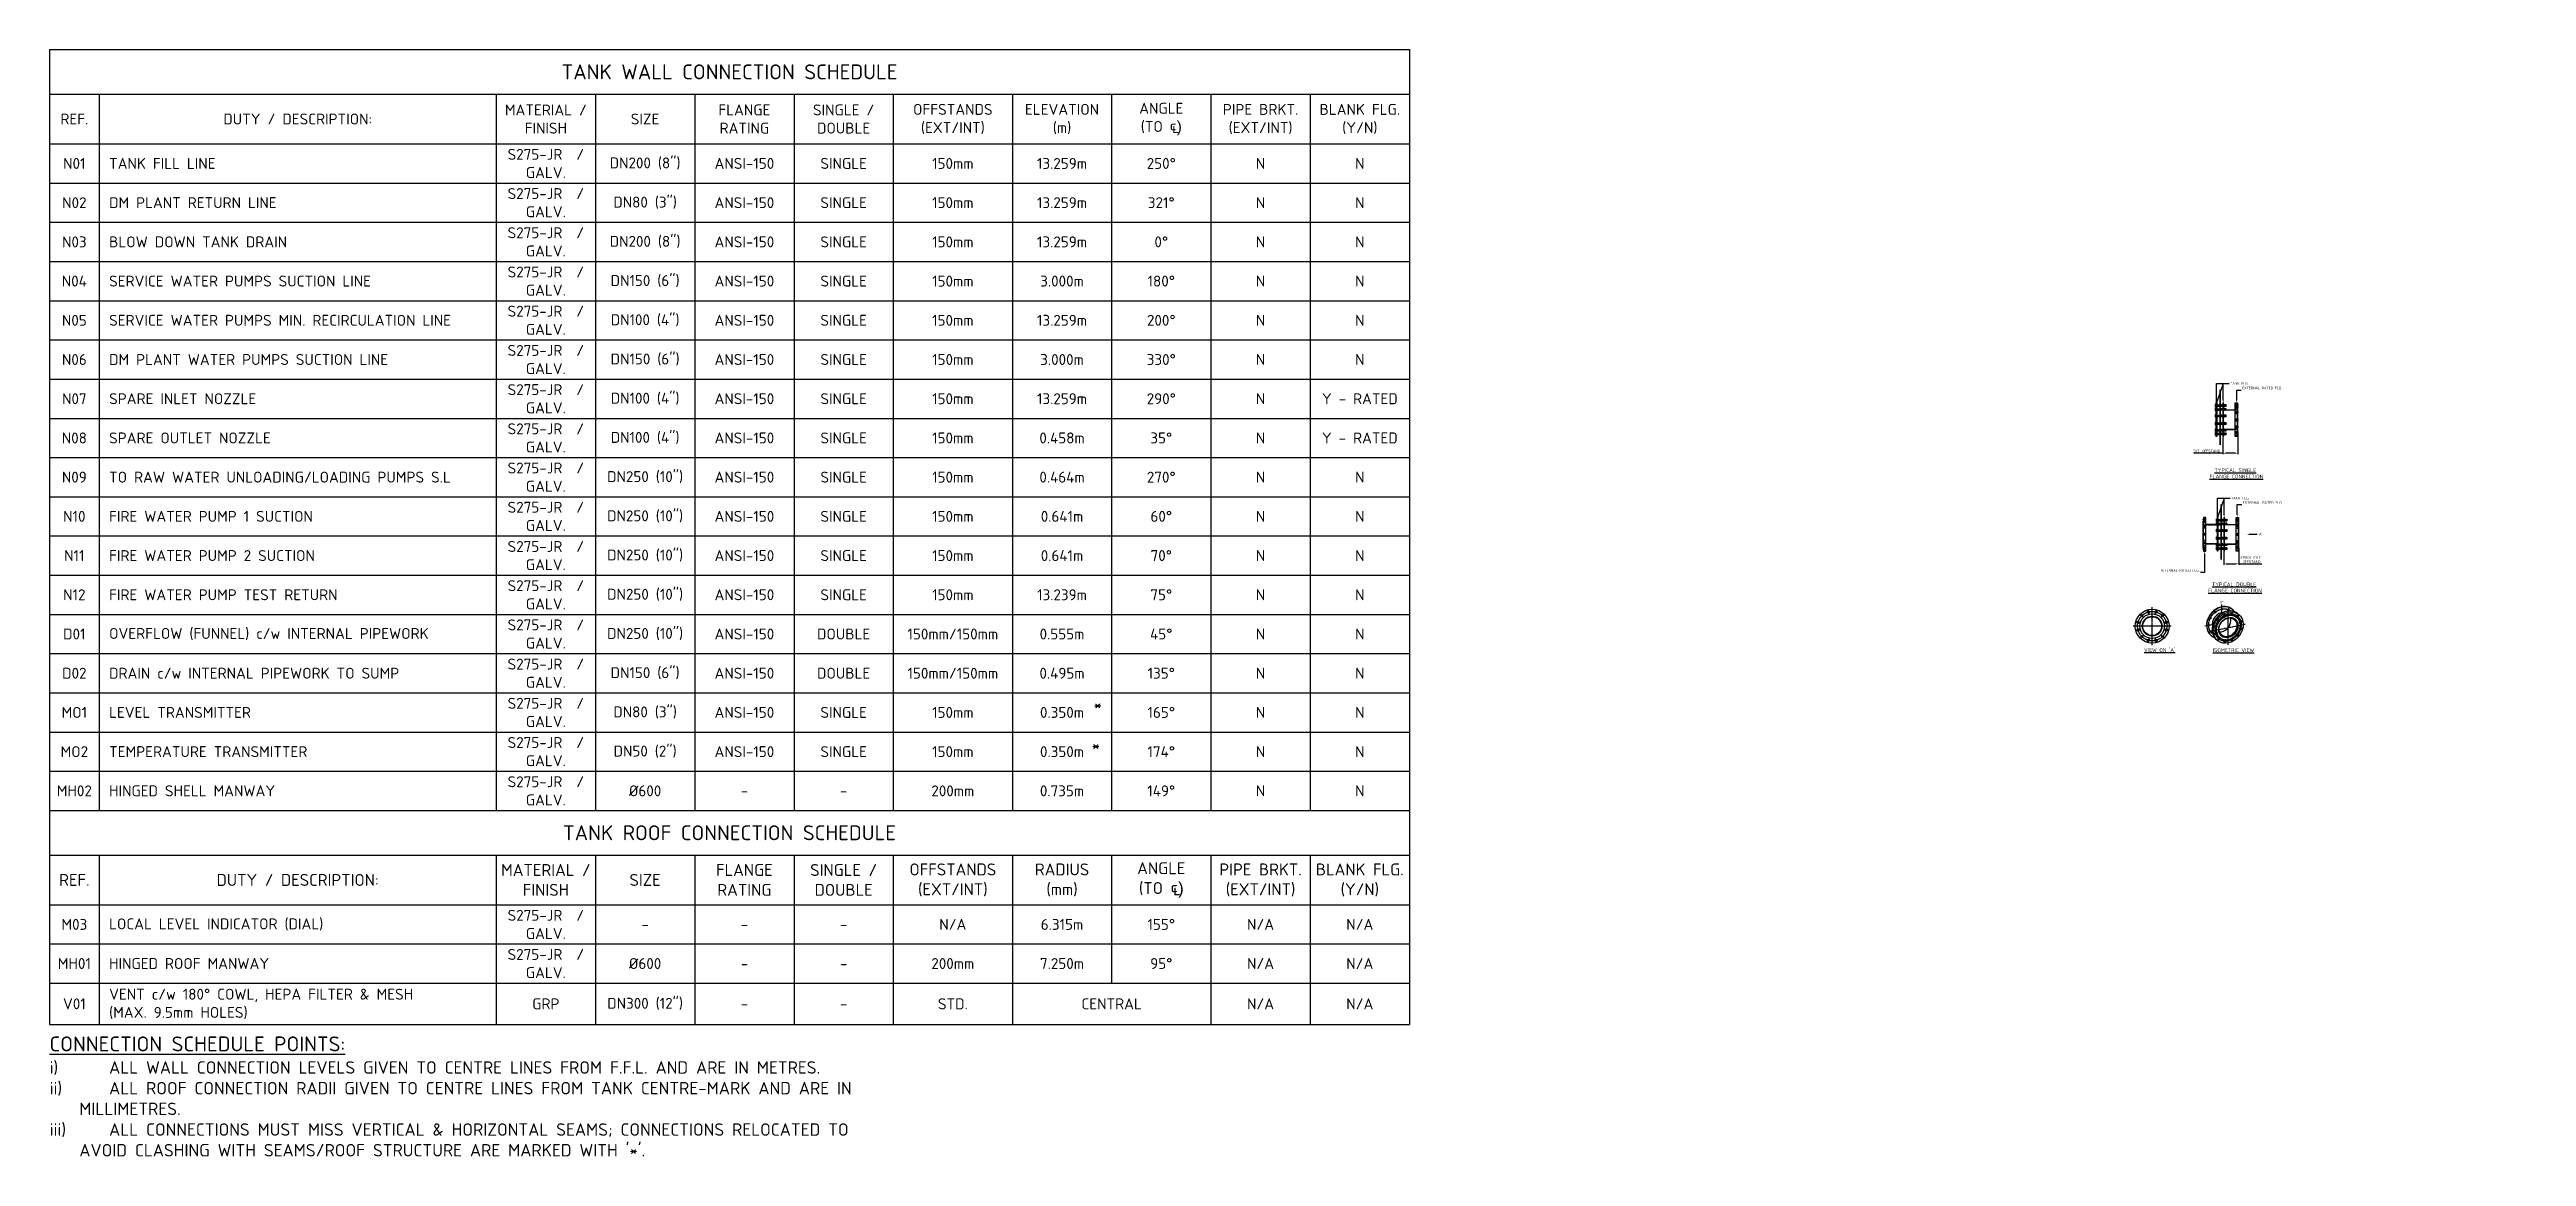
# Model space of a CAD drawing. Header units: millimetres. Extents: x -272986 to 200319, y -34579 to 49604.
# Drawn here: x -39524 to -14571, y -34579 to -23428 of the extents above; entities that cross this region are included whole.
import ezdxf
from ezdxf import colors
from ezdxf.entities.mleader import LeaderData, LeaderLine
from ezdxf.math import Vec2, Vec3

# ---------------------------------------------------------------- set-up
doc = ezdxf.new("R2010")
doc.units = ezdxf.units.MM
doc.linetypes.add('CENTER2', pattern=[28.575, 19.05, -3.175, 3.175, -3.175])
doc.linetypes.add('HIDDEN2', pattern=[4.7625, 3.175, -1.5875])
doc.layers.get('Defpoints').update_dxf_attribs({"color": 9})
for name, color, linetype in [('X 0001 M', 7, 'Continuous'), ('X 1001 M', 8, 'HIDDEN2'), ('X 2001 M', 1, 'CENTER2'), ('X 3001 D', 5, 'Continuous'), ('X 4001 T', 7, 'Continuous'), ('X CNTB M', 7, 'Continuous')]:
    doc.layers.add(name, color=color, linetype=linetype)
doc.styles.add('BIT STD. 2.0', font='isocpeur.ttf', dxfattribs={"height": 2})
doc.styles.add('BIT STD. 2.5', font='isocpeur.ttf', dxfattribs={"height": 2.5})
doc.styles.add('BIT STD. 3.0', font='isocpeur.ttf', dxfattribs={"height": 2.5})
doc.dimstyles.new('BIT STD. 2.5', dxfattribs={"dimtxt": 2.5, "dimasz": 2.5, "dimexe": 1, "dimexo": 0.75, "dimgap": 1, "dimtad": 1, "dimdec": 0, "dimdsep": 46, "dimtxsty": 'BIT STD. 2.5', "dimcen": 0, "dimadec": 0, "dimazin": 0, "dimtfac": 1, "dimtdec": 0, "dimtmove": 0, "dimatfit": 3, "dimfxl": 1, "dimtfill": 1, "dimlwd": -1, "dimlwe": -1, "dimarcsym": 0})

msp = doc.modelspace()

# ---------------------------------------------------------------- texts
at = {"char_height": 37.5, "attachment_point": 1, "style": 'BIT STD. 2.5'}
for s, insert in [('\\pi61.03165;{\\LTYPICAL SINGLE\\P\\pi12.28165;FLANGE CONNECTION}', (-17775.5285, -27647.1045)), ('\\pi51.65665;{\\LTYPICAL DOUBLE\\P\\pi12.28165;FLANGE CONNECTION}', (-17790.3557, -28796.7009)), ("\\pi106.03165;{\\LVIEW ON 'A'}", (-18529.9047, -29458.1381)), ('\\pi62.90665;{\\LISOMETRIC VIEW}', (-17795.1525, -29459.9))]:
    msp.add_mtext_dynamic_manual_height_columns(s, width=482.063296, gutter_width=100, heights=[118.5703], dxfattribs=dict(at, insert=insert))
at = {"color": 1, "insert": (-17640.2973, -29006.9614), "char_height": 25, "attachment_point": 8, "style": 'BIT STD. 2.5'}
msp.add_mtext_dynamic_manual_height_columns('0%%D', width=5.966212, gutter_width=100, heights=[0], dxfattribs=at)
at = {"color": 1, "char_height": 124.9995, "width": 75.56788, "attachment_point": 1, "style": 'BIT STD. 2.5'}
for insert in [(-29007.098, -29964.368), (-29025.9564, -30374.2618)]:
    msp.add_mtext('*', dxfattribs=dict(at, insert=insert))
at = {"layer": 'X CNTB M', "color": 7, "insert": (-39524.3079, -33369.8116), "char_height": 150, "attachment_point": 1, "style": 'BIT STD. 3.0'}
msp.add_mtext_dynamic_manual_height_columns("{\\LCONNECTION SCHEDULE POINTS:}\\P\\pi-300,l300;{\\H0.83333x;i)^IALL WALL CONNECTION LEVELS GIVEN TO CENTRE LINES FROM F.F.L. AND ARE IN METRES.\\Pii)^IALL ROOF CONNECTION RADII GIVEN TO CENTRE LINES FROM TANK CENTRE-MARK AND ARE IN MILLIMETRES.\\Piii)^I\\C0;ALL CONNECTIONS MUST MISS VERTICAL & HORIZONTAL SEAMS; CONNECTIONS RELOCATED TO AVOID CLASHING WITH SEAMS/ROOF STRUCTURE ARE MARKED WITH '\\C1;*\\C256;'\\C7;.}", width=8539, gutter_width=450, heights=[0], dxfattribs=at)

# ---------------------------------------------------------------- blocks, each defined once
blk = doc.blocks.new('*T12')
at = {"layer": 'X CNTB M', "color": 0, "linetype": 'ByBlock', "lineweight": -2, "transparency": 16777216}
for p, q in [((0, 0), (13700, 0)), ((0, 0), (0, -7665)), ((13700, 0), (13700, -7665)), ((0, -450), (13700, -450)), ((500, -450), (500, -7665)), ((4500, -450), (4500, -7665)), ((5500, -450), (5500, -7665)), ((6500, -450), (6500, -7665)), ((7500, -450), (7500, -7665)), ((8500, -450), (8500, -7665)), ((9700, -450), (9700, -7665)), ((10700, -450), (10700, -7665)), ((11700, -450), (11700, -7665)), ((12700, -450), (12700, -7665)), ((0, -950), (13700, -950)), ((0, -1345), (13700, -1345)), ((0, -1740), (13700, -1740)), ((0, -2135), (13700, -2135)), ((0, -2530), (13700, -2530)), ((0, -2925), (13700, -2925)), ((0, -3320), (13700, -3320)), ((0, -3715), (13700, -3715)), ((0, -4110), (13700, -4110)), ((0, -4505), (13700, -4505)), ((0, -4900), (13700, -4900)), ((0, -5295), (13700, -5295)), ((0, -5690), (13700, -5690)), ((0, -6085), (13700, -6085)), ((0, -6480), (13700, -6480)), ((0, -6875), (13700, -6875)), ((0, -7270), (13700, -7270)), ((0, -7665), (13700, -7665))]:
    blk.add_line(p, q, dxfattribs=at)
at = {"layer": 'X CNTB M', "transparency": 16777216}
for s, insert, char_height, width, attachment_point, style in [('TANK WALL CONNECTION SCHEDULE', (6850, -225), 150, 13600, 5, 'BIT STD. 3.0'), ('REF.', (250, -700), 110, 400, 5, 'BIT STD. 2.0'), ('DUTY / DESCRIPTION:', (2500, -700), 110, 3900, 5, 'BIT STD. 2.0'), ('MATERIAL / FINISH', (5000, -700), 110, 900, 5, 'BIT STD. 2.0'), ('SIZE', (6000, -700), 110, 900, 5, 'BIT STD. 2.0'), ('FLANGE RATING', (7000, -700), 110, 900, 5, 'BIT STD. 2.0'), ('SINGLE / DOUBLE', (8000, -700), 110, 900, 5, 'BIT STD. 2.0'), ('OFFSTANDS\\P(EXT/INT)', (9100, -700), 110, 1100, 5, 'BIT STD. 2.0'), ('{\\C0;ELEVATION (m)}', (10200, -700), 110, 900, 5, 'BIT STD. 2.0'), ('ANGLE\\P{\\C0;(TO ℄\\fArial|b0|i0|c0|p34;)}', (11200, -700), 110, 900, 5, 'BIT STD. 2.0'), ('PIPE BRKT.\\P(EXT/INT)', (12200, -700), 110, 900, 5, 'BIT STD. 2.0'), ('BLANK FLG.\\P(Y/N)', (13200, -700), 110, 900, 5, 'BIT STD. 2.0'), ('N01', (250, -1147.5), 110, 400, 5, 'BIT STD. 2.0'), ('TANK FILL LINE', (600, -1147.5), 110, 3800, 4, 'BIT STD. 2.0'), ('S275-JR  / GALV.', (5000, -1147.5), 110, 900, 5, 'BIT STD. 2.0'), ('DN200 (8")', (6000, -1147.5), 110, 900, 5, 'BIT STD. 2.0'), ('ANSI-150', (7000, -1147.5), 110, 900, 5, 'BIT STD. 2.0'), ('SINGLE', (8000, -1147.5), 110, 900, 5, 'BIT STD. 2.0'), ('150mm', (9100, -1147.5), 110, 1100, 5, 'BIT STD. 2.0'), ('13.259m', (10200, -1147.5), 110, 896.121, 5, 'BIT STD. 2.0'), ('250%%D', (11200, -1147.5), 110, 896.121, 5, 'BIT STD. 2.0'), ('N', (12200, -1147.5), 110, 900, 5, 'BIT STD. 2.0'), ('N', (13200, -1147.5), 110, 900, 5, 'BIT STD. 2.0'), ('N02', (250, -1542.5), 110, 400, 5, 'BIT STD. 2.0'), ('DM PLANT RETURN LINE', (600, -1542.5), 110, 3800, 4, 'BIT STD. 2.0'), ('S275-JR  / GALV.', (5000, -1542.5), 110, 900, 5, 'BIT STD. 2.0'), ('DN80 (3")', (6000, -1542.5), 110, 900, 5, 'BIT STD. 2.0'), ('ANSI-150', (7000, -1542.5), 110, 900, 5, 'BIT STD. 2.0'), ('SINGLE', (8000, -1542.5), 110, 900, 5, 'BIT STD. 2.0'), ('150mm', (9100, -1542.5), 110, 1100, 5, 'BIT STD. 2.0'), ('13.259m', (10200, -1542.5), 110, 896.121, 5, 'BIT STD. 2.0'), ('321%%D', (11200, -1542.5), 110, 896.121, 5, 'BIT STD. 2.0'), ('N', (12200, -1542.5), 110, 900, 5, 'BIT STD. 2.0'), ('N', (13200, -1542.5), 110, 900, 5, 'BIT STD. 2.0'), ('N03', (250, -1937.5), 110, 400, 5, 'BIT STD. 2.0'), ('BLOW DOWN TANK DRAIN', (600, -1937.5), 110, 3800, 4, 'BIT STD. 2.0'), ('S275-JR  / GALV.', (5000, -1937.5), 110, 900, 5, 'BIT STD. 2.0'), ('DN200 (8")', (6000, -1937.5), 110, 900, 5, 'BIT STD. 2.0'), ('ANSI-150', (7000, -1937.5), 110, 900, 5, 'BIT STD. 2.0'), ('SINGLE', (8000, -1937.5), 110, 900, 5, 'BIT STD. 2.0'), ('150mm', (9100, -1937.5), 110, 1100, 5, 'BIT STD. 2.0'), ('13.259m', (10200, -1937.5), 110, 896.121, 5, 'BIT STD. 2.0'), ('0%%D', (11200, -1937.5), 110, 896.121, 5, 'BIT STD. 2.0'), ('N', (12200, -1937.5), 110, 900, 5, 'BIT STD. 2.0'), ('N', (13200, -1937.5), 110, 900, 5, 'BIT STD. 2.0'), ('S275-JR  / GALV.', (5000, -2332.5), 110, 900, 5, 'BIT STD. 2.0'), ('N04', (250, -2332.5), 110, 400, 5, 'BIT STD. 2.0'), ('SERVICE WATER PUMPS SUCTION LINE', (600, -2332.5), 110, 3800, 4, 'BIT STD. 2.0'), ('DN150 (6")', (6000, -2332.5), 110, 900, 5, 'BIT STD. 2.0'), ('ANSI-150', (7000, -2332.5), 110, 900, 5, 'BIT STD. 2.0'), ('SINGLE', (8000, -2332.5), 110, 900, 5, 'BIT STD. 2.0'), ('150mm', (9100, -2332.5), 110, 1100, 5, 'BIT STD. 2.0'), ('3.000m', (10200, -2332.5), 110, 896.121, 5, 'BIT STD. 2.0'), ('180%%D', (11200, -2332.5), 110, 896.121, 5, 'BIT STD. 2.0'), ('N', (12200, -2332.5), 110, 900, 5, 'BIT STD. 2.0'), ('N', (13200, -2332.5), 110, 900, 5, 'BIT STD. 2.0'), ('N05', (250, -2727.5), 110, 400, 5, 'BIT STD. 2.0'), ('SERVICE WATER PUMPS MIN. RECIRCULATION LINE', (600, -2727.5), 110, 3800, 4, 'BIT STD. 2.0'), ('S275-JR  / GALV.', (5000, -2727.5), 110, 900, 5, 'BIT STD. 2.0'), ('DN100 (4")', (6000, -2727.5), 110, 900, 5, 'BIT STD. 2.0'), ('ANSI-150', (7000, -2727.5), 110, 900, 5, 'BIT STD. 2.0'), ('SINGLE', (8000, -2727.5), 110, 900, 5, 'BIT STD. 2.0'), ('150mm', (9100, -2727.5), 110, 1100, 5, 'BIT STD. 2.0'), ('13.259m', (10200, -2727.5), 110, 896.121, 5, 'BIT STD. 2.0'), ('200%%D', (11200, -2727.5), 110, 896.121, 5, 'BIT STD. 2.0'), ('N', (12200, -2727.5), 110, 900, 5, 'BIT STD. 2.0'), ('N', (13200, -2727.5), 110, 900, 5, 'BIT STD. 2.0'), ('S275-JR  / GALV.', (5000, -3122.5), 110, 900, 5, 'BIT STD. 2.0'), ('N06', (250, -3122.5), 110, 400, 5, 'BIT STD. 2.0'), ('DM PLANT WATER PUMPS SUCTION LINE', (600, -3122.5), 110, 3800, 4, 'BIT STD. 2.0'), ('DN150 (6")', (6000, -3122.5), 110, 900, 5, 'BIT STD. 2.0'), ('ANSI-150', (7000, -3122.5), 110, 900, 5, 'BIT STD. 2.0'), ('SINGLE', (8000, -3122.5), 110, 900, 5, 'BIT STD. 2.0'), ('150mm', (9100, -3122.5), 110, 1100, 5, 'BIT STD. 2.0'), ('3.000m', (10200, -3122.5), 110, 896.121, 5, 'BIT STD. 2.0'), ('330%%D', (11200, -3122.5), 110, 896.121, 5, 'BIT STD. 2.0'), ('N', (12200, -3122.5), 110, 900, 5, 'BIT STD. 2.0'), ('N', (13200, -3122.5), 110, 900, 5, 'BIT STD. 2.0'), ('N07', (250, -3517.5), 110, 400, 5, 'BIT STD. 2.0'), ('SPARE INLET NOZZLE', (600, -3517.5), 110, 3800, 4, 'BIT STD. 2.0'), ('S275-JR  / GALV.', (5000, -3517.5), 110, 900, 5, 'BIT STD. 2.0'), ('DN100 (4")', (6000, -3517.5), 110, 900, 5, 'BIT STD. 2.0'), ('ANSI-150', (7000, -3517.5), 110, 900, 5, 'BIT STD. 2.0'), ('SINGLE', (8000, -3517.5), 110, 900, 5, 'BIT STD. 2.0'), ('150mm', (9100, -3517.5), 110, 1100, 5, 'BIT STD. 2.0'), ('13.259m', (10200, -3517.5), 110, 896.121, 5, 'BIT STD. 2.0'), ('290%%D', (11200, -3517.5), 110, 896.121, 5, 'BIT STD. 2.0'), ('N', (12200, -3517.5), 110, 900, 5, 'BIT STD. 2.0'), ('Y - RATED', (13200, -3517.5), 110, 900, 5, 'BIT STD. 2.0'), ('N08', (250, -3912.5), 110, 400, 5, 'BIT STD. 2.0'), ('SPARE OUTLET NOZZLE', (600, -3912.5), 110, 3800, 4, 'BIT STD. 2.0'), ('S275-JR  / GALV.', (5000, -3912.5), 110, 900, 5, 'BIT STD. 2.0'), ('DN100 (4")', (6000, -3912.5), 110, 900, 5, 'BIT STD. 2.0'), ('ANSI-150', (7000, -3912.5), 110, 900, 5, 'BIT STD. 2.0'), ('SINGLE', (8000, -3912.5), 110, 900, 5, 'BIT STD. 2.0'), ('150mm', (9100, -3912.5), 110, 1100, 5, 'BIT STD. 2.0'), ('0.458m', (10200, -3912.5), 110, 896.121, 5, 'BIT STD. 2.0'), ('35%%D', (11200, -3912.5), 110, 896.121, 5, 'BIT STD. 2.0'), ('N', (12200, -3912.5), 110, 900, 5, 'BIT STD. 2.0'), ('Y - RATED', (13200, -3912.5), 110, 900, 5, 'BIT STD. 2.0'), ('S275-JR  / GALV.', (5000, -4307.5), 110, 900, 5, 'BIT STD. 2.0'), ('DN250 (10")', (6000, -4307.5), 110, 900, 5, 'BIT STD. 2.0'), ('N09', (250, -4307.5), 110, 400, 5, 'BIT STD. 2.0'), ('TO RAW WATER UNLOADING/LOADING PUMPS S.L', (600, -4307.5), 110, 3800, 4, 'BIT STD. 2.0'), ('ANSI-150', (7000, -4307.5), 110, 900, 5, 'BIT STD. 2.0'), ('SINGLE', (8000, -4307.5), 110, 900, 5, 'BIT STD. 2.0'), ('150mm', (9100, -4307.5), 110, 1100, 5, 'BIT STD. 2.0'), ('0.464m', (10200, -4307.5), 110, 896.121, 5, 'BIT STD. 2.0'), ('270%%D', (11200, -4307.5), 110, 896.121, 5, 'BIT STD. 2.0'), ('N', (12200, -4307.5), 110, 900, 5, 'BIT STD. 2.0'), ('N', (13200, -4307.5), 110, 900, 5, 'BIT STD. 2.0'), ('N10', (250, -4702.5), 110, 400, 5, 'BIT STD. 2.0'), ('FIRE WATER PUMP 1 SUCTION', (600, -4702.5), 110, 3800, 4, 'BIT STD. 2.0'), ('S275-JR  / GALV.', (5000, -4702.5), 110, 900, 5, 'BIT STD. 2.0'), ('DN250 (10")', (6000, -4702.5), 110, 900, 5, 'BIT STD. 2.0'), ('ANSI-150', (7000, -4702.5), 110, 900, 5, 'BIT STD. 2.0'), ('SINGLE', (8000, -4702.5), 110, 900, 5, 'BIT STD. 2.0'), ('150mm', (9100, -4702.5), 110, 1100, 5, 'BIT STD. 2.0'), ('0.641m', (10200, -4702.5), 110, 896.121, 5, 'BIT STD. 2.0'), ('60%%D', (11200, -4702.5), 110, 896.121, 5, 'BIT STD. 2.0'), ('N', (12200, -4702.5), 110, 900, 5, 'BIT STD. 2.0'), ('N', (13200, -4702.5), 110, 900, 5, 'BIT STD. 2.0'), ('S275-JR  / GALV.', (5000, -5097.5), 110, 900, 5, 'BIT STD. 2.0'), ('N11', (250, -5097.5), 110, 400, 5, 'BIT STD. 2.0'), ('FIRE WATER PUMP 2 SUCTION', (600, -5097.5), 110, 3800, 4, 'BIT STD. 2.0'), ('DN250 (10")', (6000, -5097.5), 110, 900, 5, 'BIT STD. 2.0'), ('ANSI-150', (7000, -5097.5), 110, 900, 5, 'BIT STD. 2.0'), ('SINGLE', (8000, -5097.5), 110, 900, 5, 'BIT STD. 2.0'), ('150mm', (9100, -5097.5), 110, 1100, 5, 'BIT STD. 2.0'), ('0.641m', (10200, -5097.5), 110, 896.121, 5, 'BIT STD. 2.0'), ('70%%D', (11200, -5097.5), 110, 896.121, 5, 'BIT STD. 2.0'), ('N', (12200, -5097.5), 110, 900, 5, 'BIT STD. 2.0'), ('N', (13200, -5097.5), 110, 900, 5, 'BIT STD. 2.0'), ('N12', (250, -5492.5), 110, 400, 5, 'BIT STD. 2.0'), ('FIRE WATER PUMP TEST RETURN', (600, -5492.5), 110, 3800, 4, 'BIT STD. 2.0'), ('S275-JR  / GALV.', (5000, -5492.5), 110, 900, 5, 'BIT STD. 2.0'), ('DN250 (10")', (6000, -5492.5), 110, 900, 5, 'BIT STD. 2.0'), ('ANSI-150', (7000, -5492.5), 110, 900, 5, 'BIT STD. 2.0'), ('SINGLE', (8000, -5492.5), 110, 900, 5, 'BIT STD. 2.0'), ('150mm', (9100, -5492.5), 110, 1100, 5, 'BIT STD. 2.0'), ('13.239m', (10200, -5492.5), 110, 896.121, 5, 'BIT STD. 2.0'), ('75%%D', (11200, -5492.5), 110, 896.121, 5, 'BIT STD. 2.0'), ('N', (12200, -5492.5), 110, 900, 5, 'BIT STD. 2.0'), ('N', (13200, -5492.5), 110, 900, 5, 'BIT STD. 2.0'), ('D01', (250, -5887.5), 110, 400, 5, 'BIT STD. 2.0'), ('OVERFLOW (FUNNEL) c/w INTERNAL PIPEWORK', (600, -5887.5), 110, 3800, 4, 'BIT STD. 2.0'), ('S275-JR  / GALV.', (5000, -5887.5), 110, 900, 5, 'BIT STD. 2.0'), ('DN250 (10")', (6000, -5887.5), 110, 900, 5, 'BIT STD. 2.0'), ('ANSI-150', (7000, -5887.5), 110, 900, 5, 'BIT STD. 2.0'), ('DOUBLE', (8000, -5887.5), 110, 900, 5, 'BIT STD. 2.0'), ('150mm/150mm', (9100, -5887.5), 110, 1100, 5, 'BIT STD. 2.0'), ('0.555m', (10200, -5887.5), 110, 896.121, 5, 'BIT STD. 2.0'), ('45%%D', (11200, -5887.5), 110, 896.121, 5, 'BIT STD. 2.0'), ('N', (12200, -5887.5), 110, 900, 5, 'BIT STD. 2.0'), ('N', (13200, -5887.5), 110, 900, 5, 'BIT STD. 2.0'), ('D02', (250, -6282.5), 110, 400, 5, 'BIT STD. 2.0'), ('DRAIN c/w INTERNAL PIPEWORK TO SUMP', (600, -6282.5), 110, 3800, 4, 'BIT STD. 2.0'), ('S275-JR  / GALV.', (5000, -6282.5), 110, 900, 5, 'BIT STD. 2.0'), ('DN150 (6")', (6000, -6282.5), 110, 900, 5, 'BIT STD. 2.0'), ('ANSI-150', (7000, -6282.5), 110, 900, 5, 'BIT STD. 2.0'), ('DOUBLE', (8000, -6282.5), 110, 900, 5, 'BIT STD. 2.0'), ('150mm/150mm', (9100, -6282.5), 110, 1100, 5, 'BIT STD. 2.0'), ('0.495m', (10200, -6282.5), 110, 896.121, 5, 'BIT STD. 2.0'), ('135%%D', (11200, -6282.5), 110, 896.121, 5, 'BIT STD. 2.0'), ('N', (12200, -6282.5), 110, 900, 5, 'BIT STD. 2.0'), ('N', (13200, -6282.5), 110, 900, 5, 'BIT STD. 2.0'), ('MO1', (250, -6677.5), 110, 400, 5, 'BIT STD. 2.0'), ('LEVEL TRANSMITTER', (600, -6677.5), 110, 3800, 4, 'BIT STD. 2.0'), ('S275-JR  / GALV.', (5000, -6677.5), 110, 900, 5, 'BIT STD. 2.0'), ('DN80 (3")', (6000, -6677.5), 110, 900, 5, 'BIT STD. 2.0'), ('ANSI-150', (7000, -6677.5), 110, 900, 5, 'BIT STD. 2.0'), ('SINGLE', (8000, -6677.5), 110, 900, 5, 'BIT STD. 2.0'), ('150mm', (9100, -6677.5), 110, 1100, 5, 'BIT STD. 2.0'), ('0.350m', (10200, -6677.5), 110, 896.121, 5, 'BIT STD. 2.0'), ('165%%D', (11200, -6677.5), 110, 896.121, 5, 'BIT STD. 2.0'), ('N', (12200, -6677.5), 110, 900, 5, 'BIT STD. 2.0'), ('N', (13200, -6677.5), 110, 900, 5, 'BIT STD. 2.0'), ('S275-JR  / GALV.', (5000, -7072.5), 110, 900, 5, 'BIT STD. 2.0'), ('MO2', (250, -7072.5), 110, 400, 5, 'BIT STD. 2.0'), ('TEMPERATURE TRANSMITTER', (600, -7072.5), 110, 3800, 4, 'BIT STD. 2.0'), ('DN50 (2")', (6000, -7072.5), 110, 900, 5, 'BIT STD. 2.0'), ('ANSI-150', (7000, -7072.5), 110, 900, 5, 'BIT STD. 2.0'), ('SINGLE', (8000, -7072.5), 110, 900, 5, 'BIT STD. 2.0'), ('150mm', (9100, -7072.5), 110, 1100, 5, 'BIT STD. 2.0'), ('0.350m', (10200, -7072.5), 110, 896.121, 5, 'BIT STD. 2.0'), ('174%%D', (11200, -7072.5), 110, 896.121, 5, 'BIT STD. 2.0'), ('N', (12200, -7072.5), 110, 900, 5, 'BIT STD. 2.0'), ('N', (13200, -7072.5), 110, 900, 5, 'BIT STD. 2.0'), ('MH02', (250, -7467.5), 110, 400, 5, 'BIT STD. 2.0'), ('HINGED SHELL MANWAY', (600, -7467.5), 110, 3800, 4, 'BIT STD. 2.0'), ('S275-JR  / GALV.', (5000, -7467.5), 110, 900, 5, 'BIT STD. 2.0'), ('Ø600', (6000, -7467.5), 110, 900, 5, 'BIT STD. 2.0'), ('-', (7000, -7467.5), 110, 900, 5, 'BIT STD. 2.0'), ('-', (8000, -7467.5), 110, 900, 5, 'BIT STD. 2.0'), ('200mm', (9100, -7467.5), 110, 1100, 5, 'BIT STD. 2.0'), ('0.735m', (10200, -7467.5), 110, 896.121, 5, 'BIT STD. 2.0'), ('149%%D', (11200, -7467.5), 110, 896.121, 5, 'BIT STD. 2.0'), ('N', (12200, -7467.5), 110, 900, 5, 'BIT STD. 2.0'), ('N', (13200, -7467.5), 110, 900, 5, 'BIT STD. 2.0')]:
    blk.add_mtext(s, dxfattribs=dict(at, insert=insert, char_height=char_height, width=width, attachment_point=attachment_point, style=style))
blk = doc.blocks.new('*T13')
at = {"layer": 'X CNTB M', "color": 0, "linetype": 'ByBlock', "lineweight": -2, "transparency": 16777216}
for p, q in [((0, 0), (13700, 0)), ((0, 0), (0, -2155)), ((13700, 0), (13700, -2155)), ((0, -450), (13700, -450)), ((500, -450), (500, -2155)), ((4500, -450), (4500, -2155)), ((5500, -450), (5500, -2155)), ((6500, -450), (6500, -2155)), ((7500, -450), (7500, -2155)), ((8500, -450), (8500, -2155)), ((9700, -450), (9700, -2155)), ((10700, -450), (10700, -1740)), ((11700, -450), (11700, -2155)), ((12700, -450), (12700, -2155)), ((0, -950), (13700, -950)), ((0, -1345), (13700, -1345)), ((0, -1740), (13700, -1740)), ((0, -2155), (13700, -2155))]:
    blk.add_line(p, q, dxfattribs=at)
at = {"layer": 'X CNTB M', "transparency": 16777216}
for s, insert, char_height, width, attachment_point, style in [('TANK ROOF CONNECTION SCHEDULE', (6850, -225), 150, 13600, 5, 'BIT STD. 3.0'), ('REF.', (250, -700), 120, 400, 5, 'BIT STD. 2.0'), ('DUTY / DESCRIPTION:', (2500, -700), 120, 3900, 5, 'BIT STD. 2.0'), ('MATERIAL / FINISH', (5000, -700), 120, 900, 5, 'BIT STD. 2.0'), ('SIZE', (6000, -700), 120, 900, 5, 'BIT STD. 2.0'), ('FLANGE RATING', (7000, -700), 120, 900, 5, 'BIT STD. 2.0'), ('SINGLE / DOUBLE', (8000, -700), 120, 900, 5, 'BIT STD. 2.0'), ('OFFSTANDS\\P(EXT/INT)', (9100, -700), 120, 1100, 5, 'BIT STD. 2.0'), ('{\\C0;RADIUS\\P(mm)}', (10200, -700), 120, 900, 5, 'BIT STD. 2.0'), ('ANGLE\\P{\\C0;(TO ℄\\fArial|b0|i0|c0|p34;)}', (11200, -700), 120, 900, 5, 'BIT STD. 2.0'), ('PIPE BRKT.\\P(EXT/INT)', (12200, -700), 120, 900, 5, 'BIT STD. 2.0'), ('BLANK FLG.\\P(Y/N)', (13200, -700), 120, 900, 5, 'BIT STD. 2.0'), ('M03', (250, -1148), 110, 400, 5, 'BIT STD. 2.0'), ('LOCAL LEVEL INDICATOR (DIAL)', (600, -1148), 110, 3800, 4, 'BIT STD. 2.0'), ('S275-JR  / GALV.', (5000, -1148), 110, 900, 5, 'BIT STD. 2.0'), ('-', (6000, -1148), 110, 900, 5, 'BIT STD. 2.0'), ('-', (7000, -1148), 110, 900, 5, 'BIT STD. 2.0'), ('-', (8000, -1148), 110, 900, 5, 'BIT STD. 2.0'), ('N/A', (9100, -1148), 110, 1100, 5, 'BIT STD. 2.0'), ('6.315m', (10200, -1148), 110, 900, 5, 'BIT STD. 2.0'), ('155%%D', (11200, -1148), 110, 900, 5, 'BIT STD. 2.0'), ('N/A', (12200, -1148), 110, 900, 5, 'BIT STD. 2.0'), ('N/A', (13200, -1148), 110, 900, 5, 'BIT STD. 2.0'), ('MH01', (250, -1542), 110, 400, 5, 'BIT STD. 2.0'), ('HINGED ROOF MANWAY', (600, -1542), 110, 3800, 4, 'BIT STD. 2.0'), ('S275-JR  / GALV.', (5000, -1542), 110, 900, 5, 'BIT STD. 2.0'), ('Ø600', (6000, -1542), 110, 900, 5, 'BIT STD. 2.0'), ('200mm', (9100, -1542), 110, 1100, 5, 'BIT STD. 2.0'), ('7.250m', (10200, -1542), 110, 900, 5, 'BIT STD. 2.0'), ('95%%D', (11200, -1542), 110, 900, 5, 'BIT STD. 2.0'), ('N/A', (12200, -1542), 110, 900, 5, 'BIT STD. 2.0'), ('N/A', (13200, -1542), 110, 900, 5, 'BIT STD. 2.0'), ('-', (7000, -1542), 110, 900, 5, 'BIT STD. 2.0'), ('-', (8000, -1542), 110, 900, 5, 'BIT STD. 2.0'), ('V01', (250, -1948), 110, 400, 5, 'BIT STD. 2.0'), ('VENT c/w 180%%D COWL, HEPA FILTER & MESH \\P(MAX. 9.5mm HOLES)', (600, -1948), 110, 3800, 4, 'BIT STD. 2.0'), ('GRP', (5000, -1948), 110, 900, 5, 'BIT STD. 2.0'), ('DN300 (12")', (6000, -1948), 110, 900, 5, 'BIT STD. 2.0'), ('-', (7000, -1948), 110, 900, 5, 'BIT STD. 2.0'), ('-', (8000, -1948), 110, 900, 5, 'BIT STD. 2.0'), ('STD.', (9100, -1948), 110, 1100, 5, 'BIT STD. 2.0'), ('CENTRAL', (10700, -1948), 110, 1900, 5, 'BIT STD. 2.0'), ('N/A', (12200, -1948), 110, 900, 5, 'BIT STD. 2.0'), ('N/A', (13200, -1948), 110, 900, 5, 'BIT STD. 2.0')]:
    blk.add_mtext(s, dxfattribs=dict(at, insert=insert, char_height=char_height, width=width, attachment_point=attachment_point, style=style))
blk = doc.blocks.new('TANKCON_BOLT')
at = {"layer": 'X 0001 M', "color": 252}
for p, q in [((-44, 14), (-42, 14)), ((-40, 6), (63, 6)), ((51, -9), (51, 10)), ((58, -9), (58, 10)), ((63, 6), (64, 5)), ((64, -5), (64, 5)), ((-42, -14), (-44, -14)), ((-40, -6), (63, -6)), ((63, -6), (64, -5))]:
    blk.add_line(p, q, dxfattribs=at)
for points in [[(-44, -14), (-44, 14)], [(-42, -14), (-42, 14)], [(-42, 12), (-40, 11), (-40, -11), (-42, -12)], [(-40, 9), (-37, 6)], [(-40, 2), (-37, 0), (-40, -2)], [(-40, -9), (-37, -6)]]:
    blk.add_lwpolyline(points, dxfattribs=at)
for points in [[(45, -12), (44, -12), (44, 12), (45, 12)], [(44, -6), (45, -6), (45, 7), (44, 7)], [(59, 0), (50, 0), (50, 10), (59, 10)], [(59, -9), (50, -9), (50, 0), (59, 0)]]:
    blk.add_lwpolyline(points, close=True, dxfattribs=at)
for centre, radius, start, end in [((-24, 0), 23.8, 145.437, 214.563), ((62, 5), 11.8, 156.2227, 203.7773), ((62, -5), 11.8, 156.2227, 203.7773), ((47, 5), 11.8, 336.2227, 23.7773), ((47, -5), 11.8, 336.2227, 23.7773)]:
    blk.add_arc(centre, radius, start, end, dxfattribs=at)
at = {"layer": 'X 1001 M'}
for p, q in [((-36, 7), (-28, 7)), ((-18, 7), (-10, 7)), ((3, 7), (0, 7)), ((21, 7), (13, 7)), ((39, 7), (31, 7)), ((-36, -7), (-28, -7)), ((-18, -7), (-10, -7)), ((3, -7), (0, -7)), ((21, -7), (13, -7)), ((39, -7), (31, -7))]:
    blk.add_line(p, q, dxfattribs=at)
at = {"layer": 'X 1001 M', "color": 252}
for p, q in [((-32, 6), (-32, -6)), ((-31, 5), (-32, 6)), ((-31, 5), (64, 5)), ((-31, 5), (-31, -5)), ((63, -6), (63, 6)), ((-31, -5), (-32, -6)), ((-31, -5), (64, -5))]:
    blk.add_line(p, q, dxfattribs=at)
at = {"layer": 'X 2001 M'}
blk.add_line((44, 0), (-41, 0), dxfattribs=at)
blk = doc.blocks.new('NP16_FLANGE_TYP')
at = {"layer": 'X 0001 M'}
for p, q in [((6, 100), (123, 100)), ((147, -133), (147, 133)), ((6, -100), (123, -100))]:
    blk.add_line(p, q, dxfattribs=at)
blk.add_lwpolyline([(0, -170), (6, -170), (6, 170), (0, 170)], close=True, dxfattribs=at)
for points in [[(147, -133), (147, -170), (123, -170), (123, 170), (147, 170), (147, 133)], [(147, -133), (147, -133), (150, -130), (150, 130), (147, 133)]]:
    blk.add_lwpolyline(points, dxfattribs=at)
at = {"layer": 'X 1001 M'}
for p, q in [((123, 158), (147, 158)), ((123, 138), (147, 138)), ((123, 137), (147, 137)), ((123, 117), (147, 117)), ((123, 84), (147, 84)), ((123, 63), (147, 63)), ((123, 10), (147, 10)), ((123, -10), (147, -10)), ((123, -63), (147, -63)), ((123, -84), (147, -84)), ((123, -117), (147, -117)), ((123, -137), (147, -137)), ((123, -138), (147, -138)), ((123, -158), (147, -158))]:
    blk.add_line(p, q, dxfattribs=at)
for points in [[(150, 95), (0, 95)], [(0, -95), (150, -95)]]:
    blk.add_lwpolyline(points, dxfattribs=at)
at = {"layer": 'X 2001 M'}
for p, q in [((155, 148), (118, 148)), ((155, 128), (118, 128)), ((155, 74), (118, 74)), ((155, 0), (118, 0)), ((155, -74), (118, -74)), ((155, -128), (118, -128)), ((155, -147), (118, -147))]:
    blk.add_line(p, q, dxfattribs=at)
blk = doc.blocks.new('*D318')
at = {"layer": 'Defpoints', "color": 0, "transparency": 16777216}
for p in [(-17629, -27327), (-17479, -27287), (-17479, -27495)]:
    blk.add_point(p, dxfattribs=at)
at = {"layer": 'X 3001 D', "color": 0, "transparency": 16777216}
for p, q in [((-17629, -27335), (-17629, -27505)), ((-17479, -27295), (-17479, -27505)), ((-17629, -27495), (-17922, -27495)), ((-17504, -27495), (-17604, -27495))]:
    blk.add_line(p, q, dxfattribs=at)
for points in [[(-17604, -27491), (-17604, -27499), (-17629, -27495)], [(-17504, -27491), (-17504, -27499), (-17479, -27495)]]:
    blk.add_solid(points, dxfattribs=at)
at = {"layer": 'X 3001 D', "color": 0, "transparency": 16777216, "insert": (-17795, -27472), "char_height": 25, "attachment_point": 5, "style": 'BIT STD. 2.5', "bg_fill": 3, "box_fill_scale": 1.1, "bg_fill_color": 256, "bg_fill_true_color": 13158600, "bg_fill_transparency": 0}
blk.add_mtext('EXT. OFFSTAND', dxfattribs=at)
blk = doc.blocks.new('*D317')
at = {"layer": 'Defpoints', "color": 0, "transparency": 16777216}
blk.add_point((-17620, -28482), dxfattribs=at)
at = {"layer": 'X 3001 D', "color": 0, "transparency": 16777216}
for p, q in [((-17620, -28489), (-17620, -28619)), ((-17595, -28609), (-17495, -28609)), ((-17470, -28449), (-17470, -28619)), ((-17470, -28609), (-17238, -28609))]:
    blk.add_line(p, q, dxfattribs=at)
for points in [[(-17595, -28605), (-17595, -28613), (-17620, -28609)], [(-17495, -28605), (-17495, -28613), (-17470, -28609)]]:
    blk.add_solid(points, dxfattribs=at)
at = {"layer": 'X 3001 D', "color": 0, "transparency": 16777216, "insert": (-17341, -28566), "char_height": 25, "attachment_point": 5, "style": 'BIT STD. 2.5', "bg_fill": 3, "box_fill_scale": 1.1, "bg_fill_color": 256, "bg_fill_true_color": 13158600, "bg_fill_transparency": 0}
blk.add_mtext('SPOOL PIECE\\POFFSTAND', dxfattribs=at)
at = {"layer": 'Defpoints', "color": 0, "transparency": 16777216}
for p in [(-17470, -28442), (-17470, -28609)]:
    blk.add_point(p, dxfattribs=at)

# ---------------------------------------------------------------- linework, layer by layer
at = {"layer": 'X 0001 M'}
for p, q in [((-17659.8113, -26857.1428), (-17659.8113, -27409.5175)), ((-17656.8113, -26857.1428), (-17656.8113, -27409.5175)), ((-17651.0689, -28011.5552), (-17651.0689, -28563.9299)), ((-17648.0689, -28011.5552), (-17648.0689, -28563.9299)), ((-17534.8262, -29066.6014), (-17537.5524, -29064.4448)), ((-17481.2098, -29109.016), (-17470.3048, -29117.6427)), ((-17745.7683, -29333.2537), (-17748.4946, -29331.097)), ((-17692.152, -29375.6683), (-17681.2469, -29384.295))]:
    msp.add_line(p, q, dxfattribs=at)
msp.add_lwpolyline([(-17689.8113, -27327.2209), (-17695.8113, -27327.2209), (-17695.8113, -26987.2209), (-17689.8113, -26987.2209)], close=True, dxfattribs=at)
for centre, radius in [((-18342.0153, -29236.433), 170), ((-18484.4894, -29198.2572), 11.5), ((-18342.0153, -29236.433), 124), ((-18446.3136, -29132.1348), 11.5), ((-18342.0153, -29236.433), 100), ((-18342.0153, -29236.433), 95), ((-18380.1911, -29093.959), 11.5), ((-18303.8395, -29093.959), 11.5), ((-18237.7171, -29132.1348), 11.5), ((-18199.5412, -29198.2572), 11.5), ((-18484.4894, -29274.6089), 11.5), ((-18446.3136, -29340.7313), 11.5), ((-18380.1911, -29378.9071), 11.5), ((-18303.8395, -29378.9071), 11.5), ((-18237.7171, -29340.7313), 11.5), ((-18199.5412, -29274.6089), 11.5)]:
    msp.add_circle(centre, radius, dxfattribs=at)
for centre, major_axis, start_param, end_param in [((-17643.0235, -29197.7709), (-105.4711, -133.3261), 3.1415926536, 6.2831853072), ((-17640.2973, -29199.9276), (-105.4711, -133.3261), 2.8923264802, 6.5324514806), ((-17756.8145, -29153.7113), (4.3429, 5.4899), 3.4511455907, 5.97363237), ((-17586.6809, -29242.3422), (105.4711, 133.3261), 0, 3.1415926536), ((-17640.2973, -29199.9276), (67.9606, 85.9091), 0.5667640869, 2.5748285667), ((-17708.7207, -29094.4143), (4.3429, 5.4899), 3.4511455907, 5.97363237), ((-17679.5908, -29166.0339), (6.8246, 8.627), 4.0289869979, 5.3957909629), ((-17640.2973, -29199.9276), (62.8856, 79.4937), 3.6379598287, 5.4828485083), ((-17643.0235, -29062.8117), (4.3429, 5.4899), 3.4511455907, 5.97363237), ((-17620.6883, -29118.9808), (6.8246, 8.627), 4.0289869979, 5.3957909629), ((-17577.3263, -29067.3713), (4.3429, 5.4899), 3.4511455907, 5.97363237), ((-17640.2973, -29199.9276), (62.8856, 79.4937), 5.4828485083, 5.7868181321), ((-17552.6735, -29104.9823), (6.8246, 8.627), 4.0289869979, 5.3957909629), ((-17493.771, -29127.7893), (6.8246, 8.627), 4.0289869979, 5.3957909629), ((-17640.2973, -29199.9276), (-105.4711, -133.3261), 2.5488659887, 2.5579027816), ((-17459.7636, -29181.2906), (6.8246, 8.627), 4.0289869979, 5.3957909629), ((-17774.418, -29224.8139), (4.3429, 5.4899), 3.4511455907, 5.97363237), ((-17756.8145, -29288.6705), (4.3429, 5.4899), 3.4511455907, 5.97363237), ((-17713.5982, -29233.5337), (6.8246, 8.627), 4.0289869979, 5.3957909629), ((-17713.5982, -29303.3938), (6.8246, 8.627), 4.0289869979, 5.3957909629), ((-17679.5908, -29356.8951), (6.8246, 8.627), 4.0289869979, 5.3957909629), ((-17640.2973, -29199.9276), (-105.4711, -133.3261), 0.5434874552, 0.5701839561), ((-17620.6883, -29379.702), (6.8246, 8.627), 4.0289869979, 5.3957909629), ((-17643.0235, -29197.7709), (-65.4231, -82.7014), 1.2892396291, 1.8523530245), ((-17552.6735, -29365.7035), (6.8246, 8.627), 4.0289869979, 5.3957909629), ((-17493.771, -29318.6504), (6.8246, 8.627), 4.0289869979, 5.3957909629), ((-17459.7636, -29251.1506), (6.8246, 8.627), 4.0289869979, 5.3957909629)]:
    msp.add_ellipse(centre, major_axis=major_axis, ratio=0.8150712237, start_param=start_param, end_param=end_param, dxfattribs=at)
for centre, major_axis in [((-17754.0882, -29155.8679), (-4.3429, -5.4899)), ((-17575.7759, -29250.9689), (105.4711, 133.3261)), ((-17705.9945, -29096.571), (-4.3429, -5.4899)), ((-17575.7759, -29250.9689), (84.3769, 106.6609)), ((-17574.8671, -29251.6878), (83.136, 105.0924)), ((-17574.8671, -29251.6878), (67.9606, 85.9091)), ((-17574.8671, -29251.6878), (67.9606, 85.9091)), ((-17668.6858, -29174.6606), (-6.8246, -8.627)), ((-17578.5839, -29248.7475), (62.8856, 79.4937)), ((-17640.2973, -29064.9684), (-4.3429, -5.4899)), ((-17609.7833, -29127.6075), (-6.8246, -8.627)), ((-17574.6, -29069.5279), (-4.3429, -5.4899)), ((-17541.7685, -29113.609), (-6.8246, -8.627)), ((-17482.8659, -29136.416), (-6.8246, -8.627)), ((-17448.8585, -29189.9173), (-6.8246, -8.627)), ((-17771.6917, -29226.9706), (-4.3429, -5.4899)), ((-17754.0882, -29290.8271), (-4.3429, -5.4899)), ((-17702.6932, -29242.1604), (-6.8246, -8.627)), ((-17702.6932, -29312.0205), (-6.8246, -8.627)), ((-17668.6858, -29365.5218), (-6.8246, -8.627)), ((-17609.7833, -29388.3287), (-6.8246, -8.627)), ((-17541.7685, -29374.3302), (-6.8246, -8.627)), ((-17482.8659, -29327.2771), (-6.8246, -8.627)), ((-17448.8585, -29259.7773), (-6.8246, -8.627))]:
    msp.add_ellipse(centre, major_axis=major_axis, ratio=0.8150712237, dxfattribs=at)
at = {"layer": 'X 2001 M'}
for p, q in [((-18458.3363, -29205.2649), (-18510.6425, -29191.2495)), ((-18427.1682, -29151.2802), (-18465.4589, -29112.9894)), ((-18373.1834, -29120.1121), (-18387.1988, -29067.8059)), ((-18342.0153, -29427.0458), (-18342.0153, -29045.8203)), ((-18310.8472, -29120.1121), (-18296.8318, -29067.8059)), ((-18256.8624, -29151.2802), (-18218.5717, -29112.9894)), ((-18225.6943, -29205.2649), (-18173.3881, -29191.2495)), ((-18151.4026, -29236.433), (-18532.6281, -29236.433)), ((-18458.3363, -29267.6012), (-18510.6425, -29281.6166)), ((-18427.1682, -29321.5859), (-18465.4589, -29359.8767)), ((-18373.1834, -29352.754), (-18387.1988, -29405.0602)), ((-18310.8472, -29352.754), (-18296.8318, -29405.0602)), ((-18256.8624, -29321.5859), (-18218.5717, -29359.8767)), ((-18225.6943, -29267.6012), (-18173.3881, -29281.6166))]:
    msp.add_line(p, q, dxfattribs=at)
at = {"layer": 'X 2001 M', "extrusion": (-0.454376, 0.359446, -0.815071)}
for p, q in [((-17765.7975, -29150.9671), (-17744.1965, -29159.331)), ((-17713.1389, -29086.042), (-17700.6676, -29105.6622)), ((-17655.6019, -29185.43), (-17683.5865, -29162.454)), ((-17605.4844, -29145.3947), (-17615.8994, -29108.3835)), ((-17569.2731, -29056.4321), (-17581.7444, -29081.1859)), ((-17547.6137, -29133.484), (-17537.7409, -29092.2972)), ((-17497.4963, -29152.8894), (-17470.0537, -29118.5056)), ((-17468.5609, -29198.4112), (-17430.9745, -29179.986)), ((-17765.7975, -29298.736), (-17744.1965, -29281.4805)), ((-17684.5372, -29242.8625), (-17722.6658, -29240.0207)), ((-17684.5372, -29302.3032), (-17722.6658, -29320.2995)), ((-17655.6019, -29347.825), (-17683.5865, -29381.7799)), ((-17605.4844, -29367.2304), (-17615.8994, -29407.9883)), ((-17547.6137, -29355.3197), (-17537.7409, -29391.902)), ((-17497.4963, -29315.2844), (-17470.0537, -29337.8315)), ((-17468.5609, -29257.8519), (-17430.9745, -29260.2649))]:
    msp.add_line(p, q, dxfattribs=at)
at = {"layer": 'X 2001 M', "extrusion": (0.454376, -0.359446, 0.815071)}
for p, q in [((-17640.2973, -29099.7009), (-17640.2973, -29016.9614)), ((-17575.7759, -29425.7296), (-17575.7759, -29076.2081)), ((-17810.442, -29234.946), (-17728.897, -29218.1628)), ((-17745.9206, -29285.9873), (-17405.6312, -29215.9504))]:
    msp.add_line(p, q, dxfattribs=at)
at = {"layer": 'X 2001 M'}
msp.add_circle((-18342.0153, -29236.433), 147.5, dxfattribs=at)
at = {"layer": 'X 2001 M', "extrusion": (0.454376, -0.359446, 0.815071)}
msp.add_circle((-33845.0235, -3555.7429, 2527.4576), 147.5, dxfattribs=at)
at = {"layer": 'X 2001 M', "extrusion": (-0.454376, 0.359446, -0.815071)}
msp.add_arc((33845.0235, -3488.6876, -2479.794), 147.5, 359.69974661, 180.30025339, dxfattribs=at)

# ---------------------------------------------------------------- block references
for name, p in [('*T12', (-39524.3079, -23428.1641)), ('*T13', (-39524.3079, -31093.1641))]:
    msp.add_blockref(name, p)
at = {"layer": 'X 0001 M'}
for name, p in [('TANKCON_BOLT', (-17659.8113, -27014.7468)), ('TANKCON_BOLT', (-17659.8113, -27052.9226)), ('TANKCON_BOLT', (-17659.8113, -27119.045)), ('TANKCON_BOLT', (-17659.8113, -27195.3967)), ('NP16_FLANGE_TYP', (-17628.8113, -27157.2209)), ('TANKCON_BOLT', (-17659.8113, -27261.5191)), ('TANKCON_BOLT', (-17659.8113, -27299.6949)), ('TANKCON_BOLT', (-17651.0689, -28169.1592)), ('TANKCON_BOLT', (-17651.0689, -28207.3351)), ('NP16_FLANGE_TYP', (-17620.0689, -28311.6333)), ('TANKCON_BOLT', (-17651.0689, -28273.4575)), ('TANKCON_BOLT', (-17651.0689, -28349.8091)), ('TANKCON_BOLT', (-17651.0689, -28415.9316)), ('TANKCON_BOLT', (-17651.0689, -28454.1074))]:
    msp.add_blockref(name, p, dxfattribs=at)
at = {"layer": 'X 0001 M', "xscale": -1}
msp.add_blockref('NP16_FLANGE_TYP', (-17679.0689, -28311.6333), dxfattribs=at)

msp.set_redraw_order([(e.dxf.handle, doc.entitydb.next_handle()) for e in msp.query("TEXT MTEXT ATTDEF DIMENSION ARC_DIMENSION")])  # texts and dimensions are drawn at this point

# ---------------------------------------------------------------- leaders
at = {"layer": 'X 4001 T', "color": 0}
ml = msp.add_multileader_mtext('Standard', dxfattribs=at)
ml.set_content('TANK FLG.', style='BIT STD. 2.5')
ml.set_leader_properties(color=150)
ml.build(insert=Vec2(0, 0))
ml.multileader.update_dxf_attribs({"text_left_attachment_type": 2, "text_right_attachment_type": 2, "dogleg_length": 3, "arrow_head_size": 25, "scale": 10})
ctx = ml.context
ctx.base_point, ctx.scale, ctx.char_height, ctx.arrow_head_size, ctx.landing_gap_size, ctx.plane_origin = Vec3(-17565.478, -26792.4085), 10, 25, 25, 10, Vec3(-17622.1447, -26987.2208)
ctx.left_attachment, ctx.right_attachment = 2, 2
notes = []
notes.append((ctx, [(0, (1, 1, 0), (-17595.478, -26792.4085), (1, 0), 30, [(1, [(-17625.478, -26987.2208), (-17625.478, -26792.4085), (-17692.8113, -26987.2209), (-17692.8113, -26792.5561)], 0, [])])]))
ctx.mtext.insert, ctx.mtext.width, ctx.mtext.flow_direction = Vec3(-17555.478, -26779.899), 270.25, 5
ml = msp.add_multileader_mtext('Standard', dxfattribs=at)
ml.set_content('EXTERNAL RATED FLG.', style='BIT STD. 2.5')
ml.set_leader_properties(color=150)
ml.build(insert=Vec2(0, 0))
ml.multileader.update_dxf_attribs({"text_left_attachment_type": 2, "text_right_attachment_type": 2, "dogleg_length": 3, "arrow_head_size": 25, "scale": 10})
ctx = ml.context
ctx.base_point, ctx.scale, ctx.char_height, ctx.arrow_head_size, ctx.landing_gap_size, ctx.plane_origin = Vec3(-17444.979, -26858.1174), 10, 25, 25, 10, Vec3(-17490.1447, -26987.2208)
ctx.left_attachment, ctx.right_attachment = 2, 2
notes.append((ctx, [(0, (1, 1, 0), (-17474.979, -26858.1174), (1, 0), 30, [(0, [(-17490.1447, -26987.2208), (-17490.1447, -26858.1865)], 0, [])])]))
ctx.mtext.insert, ctx.mtext.width, ctx.mtext.flow_direction = Vec3(-17434.979, -26824.784), 270.25, 5
ml = msp.add_multileader_mtext('Standard', dxfattribs=at)
ml.set_content('TANK FLG.', style='BIT STD. 2.5')
ml.set_leader_properties(color=150)
ml.build(insert=Vec2(0, 0))
ml.multileader.update_dxf_attribs({"text_left_attachment_type": 2, "text_right_attachment_type": 2, "dogleg_length": 3, "arrow_head_size": 25, "scale": 10})
ctx = ml.context
ctx.base_point, ctx.scale, ctx.char_height, ctx.arrow_head_size, ctx.landing_gap_size, ctx.plane_origin = Vec3(-17557.0689, -27946.821), 10, 25, 25, 10, Vec3(-17613.7355, -28141.6333)
ctx.left_attachment, ctx.right_attachment = 2, 2
notes.append((ctx, [(0, (1, 1, 0), (-17587.0689, -27946.821), (1, 0), 30, [(1, [(-17617.0689, -28141.6333), (-17617.0689, -27946.821), (-17684.4021, -28141.6333), (-17684.4021, -27946.9686)], 0, [])])]))
ctx.mtext.insert, ctx.mtext.width, ctx.mtext.flow_direction = Vec3(-17547.0689, -27934.3115), 270.25, 5
ml = msp.add_multileader_mtext('Standard', dxfattribs=at)
ml.set_content('EXTERNAL RATED FLG.', style='BIT STD. 2.5')
ml.set_leader_properties(color=150)
ml.build(insert=Vec2(0, 0))
ml.multileader.update_dxf_attribs({"text_left_attachment_type": 2, "text_right_attachment_type": 2, "dogleg_length": 3, "arrow_head_size": 25, "scale": 10})
ctx = ml.context
ctx.base_point, ctx.scale, ctx.char_height, ctx.arrow_head_size, ctx.landing_gap_size, ctx.plane_origin = Vec3(-17439.9803, -28012.4891), 10, 25, 25, 10, Vec3(-17485.0689, -28141.6333)
ctx.left_attachment, ctx.right_attachment = 2, 2
notes.append((ctx, [(0, (1, 1, 0), (-17469.9803, -28012.4891), (1, 0), 30, [(0, [(-17485.0689, -28141.6333), (-17485.0689, -28012.5991)], 0, [])])]))
ctx.mtext.insert, ctx.mtext.width, ctx.mtext.flow_direction = Vec3(-17429.9803, -27979.1558), 270.25, 5
ml = msp.add_multileader_mtext('Standard', dxfattribs=at)
ml.set_content('INTERNAL RATED FLG.', style='BIT STD. 2.5')
ml.set_leader_properties(color=150)
ml.build(insert=Vec2(0, 0))
ml.multileader.update_dxf_attribs({"text_left_attachment_type": 2, "text_right_attachment_type": 2, "dogleg_length": 3, "arrow_head_size": 25, "scale": 10})
ctx = ml.context
ctx.base_point, ctx.scale, ctx.char_height, ctx.arrow_head_size, ctx.landing_gap_size, ctx.plane_origin = Vec3(-18129.0689, -28696.0932), 10, 25, 25, 10, Vec3(-18107.2346, -28825.1966)
ctx.left_attachment, ctx.right_attachment, ctx.text_align_type = 2, 2, 2
notes.append((ctx, [(1, (1, 1, 0), (-17814.0689, -28696.0932), (-1, 0), 40, [(1, [(-17814.0689, -28481.6333)], 0, [])])]))
ctx.mtext.insert, ctx.mtext.width, ctx.mtext.alignment, ctx.mtext.flow_direction = Vec3(-17864.0689, -28662.7598), 270.25, 3, 5
for ctx, leaders in notes:
    for number, flags, end, landing, length, lines in leaders:
        leader = LeaderData()
        leader.index, (leader.has_last_leader_line, leader.has_dogleg_vector, leader.attachment_direction) = number, flags
        leader.last_leader_point, leader.dogleg_vector, leader.dogleg_length = Vec3(end), Vec3(landing), length
        for number, points, colour, breaks in lines:
            line = LeaderLine()
            line.index, line.vertices, line.color, line.breaks = number, Vec3.list(points), colors.encode_raw_color(colour), breaks
            leader.lines.append(line)
        ctx.leaders.append(leader)

# ---------------------------------------------------------------- next in the draw order: dimensions: what is measured, and where the dimension line sits
at = {"layer": 'X 3001 D'}
for base, p1, p2, text, picture, middle in [((-17478.8113, -27494.677), (-17628.8113, -27327.2209), (-17478.8113, -27287.2209), 'EXT. OFFSTAND', '*D318', (-17794.5434, -27494.677)), ((-17470.0689, -28608.9773), (-17620.0689, -28481.6333), (-17470.0689, -28441.6333), 'SPOOL PIECE\\POFFSTAND', '*D317', (-17341.3189, -28608.9773))]:
    dim = msp.add_linear_dim(base=base, p1=p1, p2=p2, text=text, dimstyle='BIT STD. 2.5', dxfattribs=at)
    dim.commit()
    dim.dimension.update_dxf_attribs({"geometry": picture, "text_midpoint": middle, "dimtype": 160})

# ---------------------------------------------------------------- next in the draw order: leaders
at = {"layer": 'X 4001 T', "color": 0}
ml = msp.add_multileader_mtext('Standard', dxfattribs=at)
ml.set_content("'A'", style='BIT STD. 2.5')
ml.set_leader_properties(color=150)
ml.build(insert=Vec2(0, 0))
ml.multileader.update_dxf_attribs({"text_left_attachment_type": 2, "text_right_attachment_type": 2, "dogleg_length": 3, "arrow_head_size": 25, "scale": 10})
ctx = ml.context
ctx.base_point, ctx.scale, ctx.char_height, ctx.arrow_head_size, ctx.landing_gap_size, ctx.plane_origin = Vec3(-17283.8039, -28311.6333), 10, 25, 25, 10, Vec3(-17242.807, -28440.7367)
ctx.left_attachment, ctx.right_attachment = 2, 2
notes = []
notes.append((ctx, [(0, (1, 1, 0), (-17313.8039, -28311.6333), (1, 0), 30, [(1, [(-17391.1544, -28311.6333)], 0, [])])]))
ctx.mtext.insert, ctx.mtext.width, ctx.mtext.flow_direction = Vec3(-17273.8039, -28299.1333), 270.25, 5
for ctx, leaders in notes:
    for number, flags, end, landing, length, lines in leaders:
        leader = LeaderData()
        leader.index, (leader.has_last_leader_line, leader.has_dogleg_vector, leader.attachment_direction) = number, flags
        leader.last_leader_point, leader.dogleg_vector, leader.dogleg_length = Vec3(end), Vec3(landing), length
        for number, points, colour, breaks in lines:
            line = LeaderLine()
            line.index, line.vertices, line.color, line.breaks = number, Vec3.list(points), colors.encode_raw_color(colour), breaks
            leader.lines.append(line)
        ctx.leaders.append(leader)

doc.saveas('drawing.dxf')
